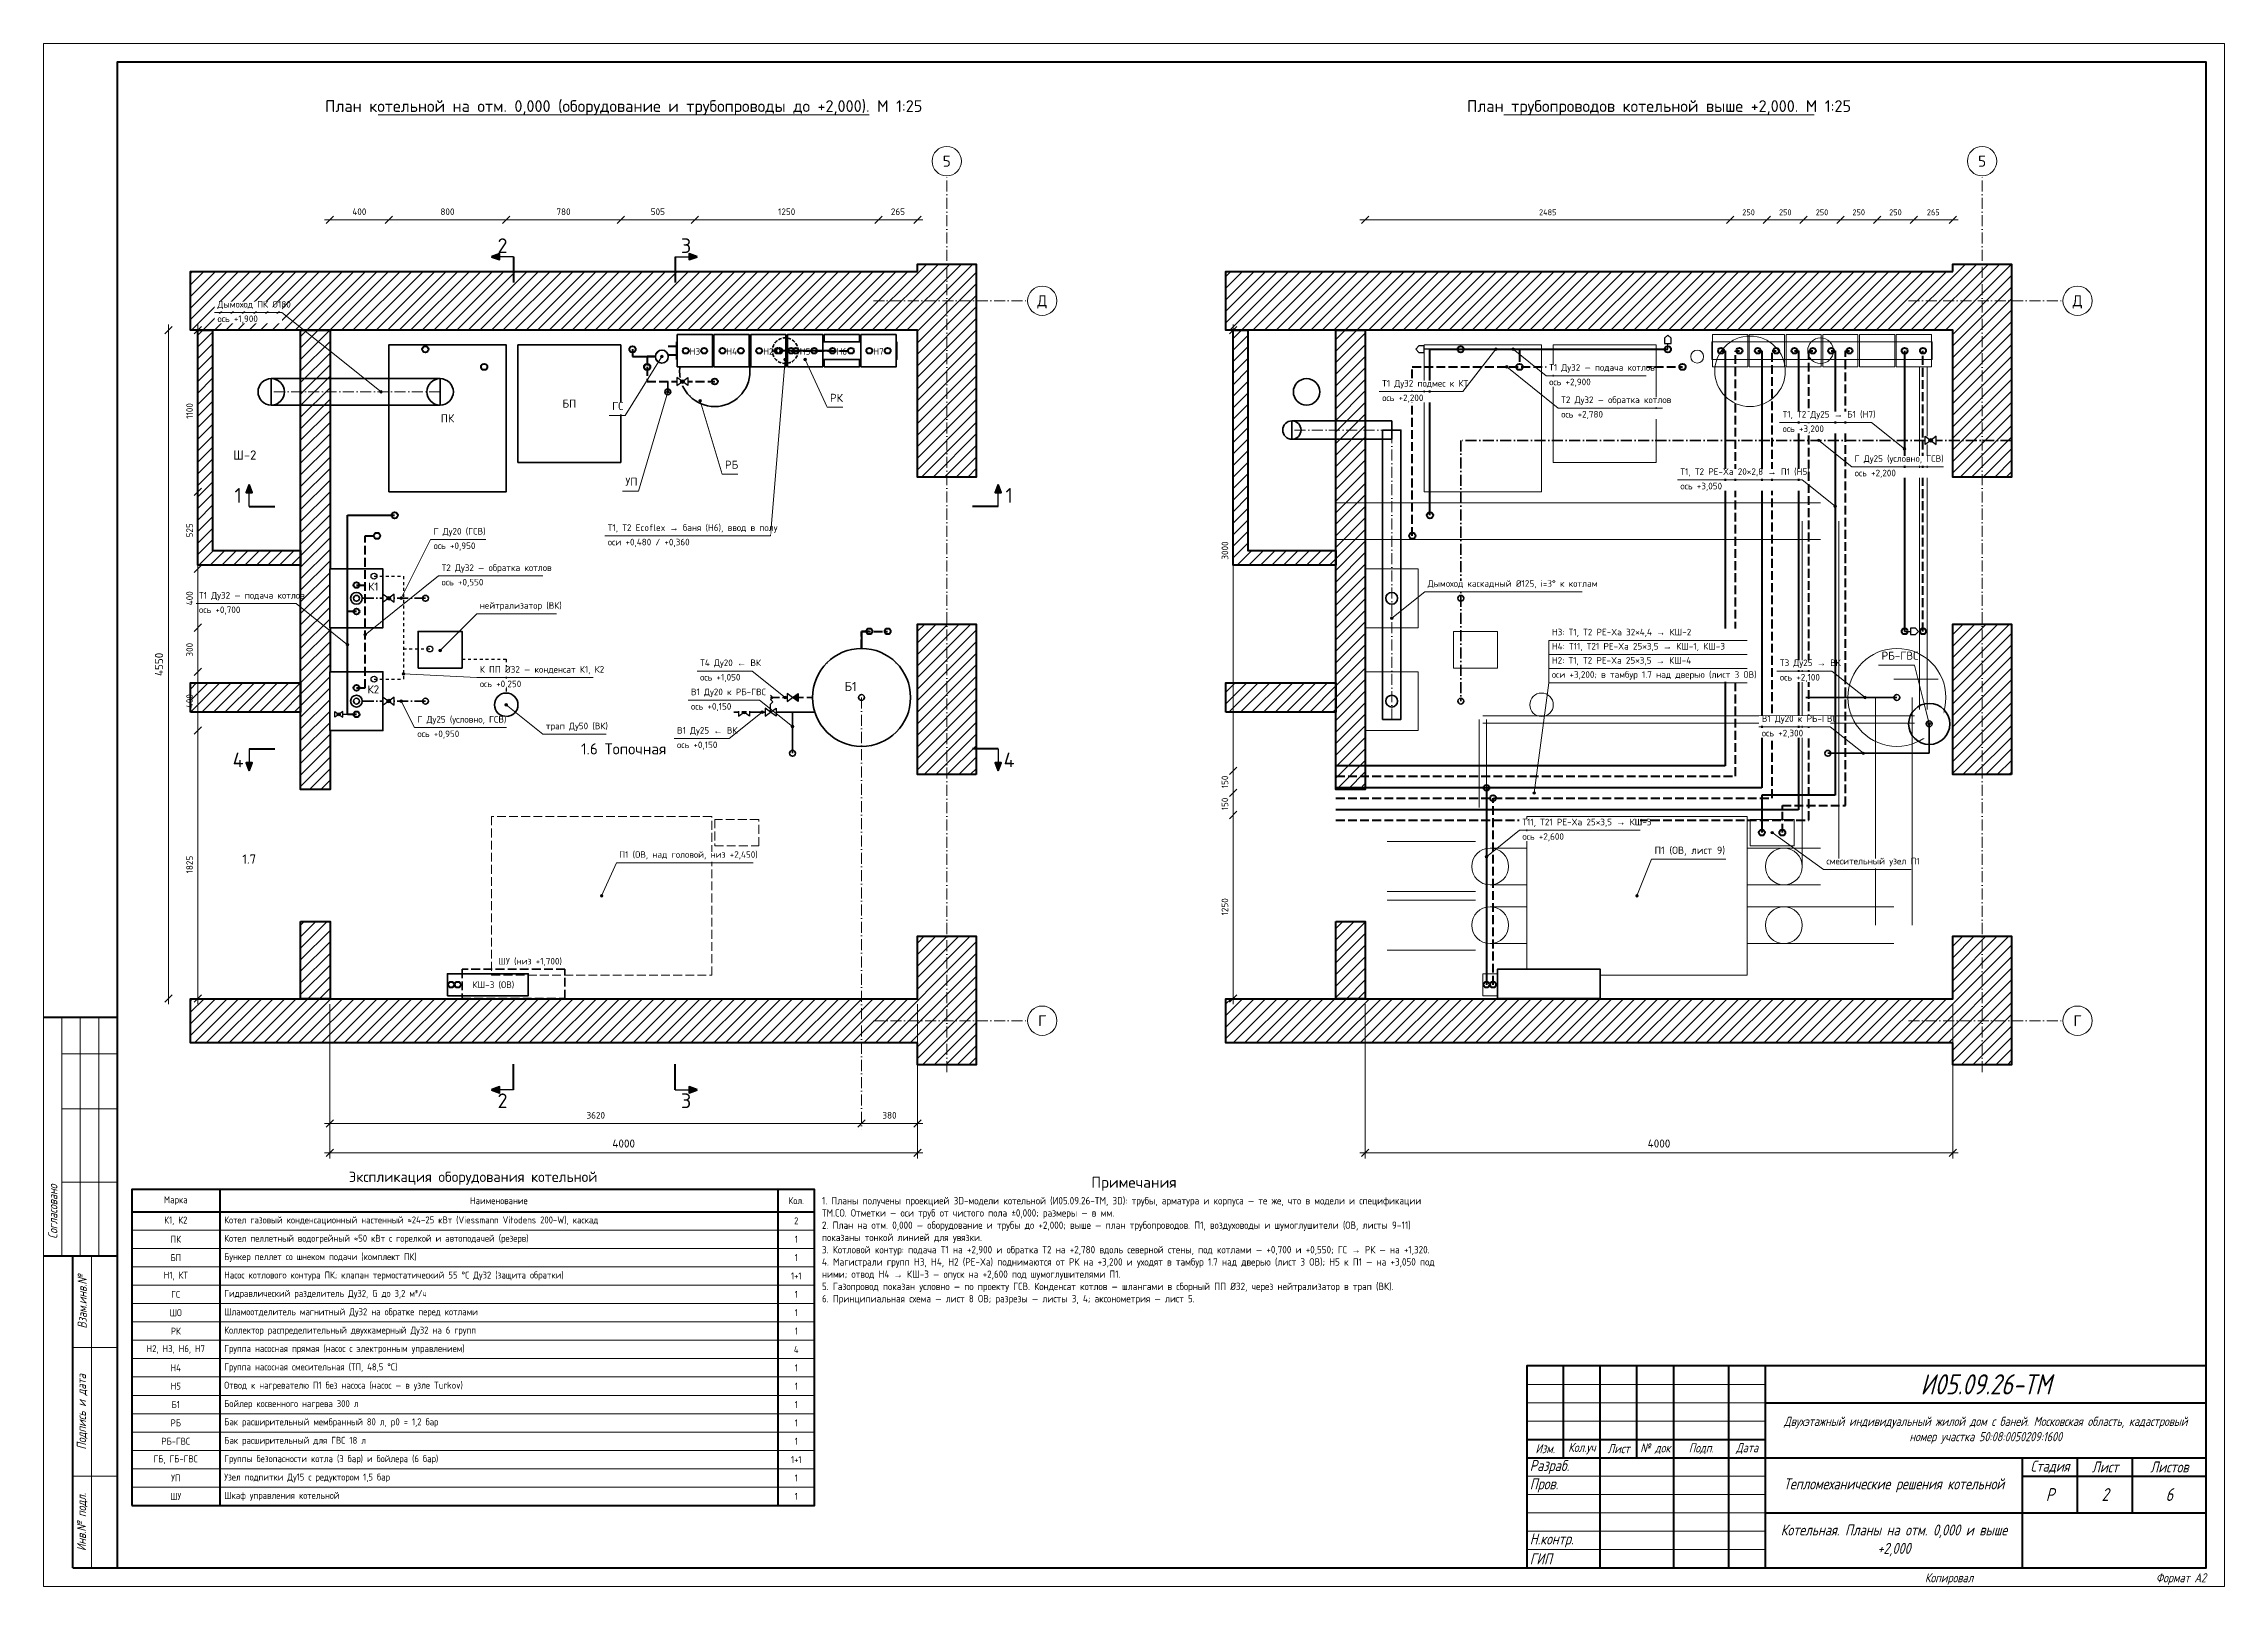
# Paper-space layout 'Лист' of a CAD drawing. Header units: millimetres. Extents: x 0 to 594, y 0 to 420.
import ezdxf
from ezdxf.enums import TextEntityAlignment as Align

# ---------------------------------------------------------------- set-up
doc = ezdxf.new("R2010")
doc.units = ezdxf.units.MM
for name, pattern in [('ОВ_ПУНКТ', [160, 80, -80]), ('ОВ_ШП', [460, 300, -80, 0, -80]), ('ОВ_ШТРИХ', [330, 240, -90])]:
    doc.linetypes.add(name, pattern=pattern)
for name, color, linetype, lineweight in [('Рамка', 7, 'Continuous', 50), ('Таблицы', 7, 'Continuous', 18), ('Текст', 7, 'Continuous', 18), ('ТМ_арматура', 7, 'Continuous', 25), ('ТМ_В1', 150, 'Continuous', 35), ('ТМ_Г', 42, 'Continuous', 35), ('ТМ_Д', 8, 'Continuous', 35), ('ТМ_К', 8, 'Continuous', 25), ('ТМ_марки', 7, 'Continuous', 18), ('ТМ_оборуд', 7, 'Continuous', 35), ('ТМ_оборуд_тонк', 8, 'Continuous', 18), ('ТМ_ОВ', 8, 'Continuous', 13), ('ТМ_оси', 7, 'Continuous', 13), ('ТМ_размеры', 7, 'Continuous', 13), ('ТМ_разрезы', 7, 'Continuous', 50), ('ТМ_стены', 7, 'Continuous', 50), ('ТМ_Т1', 1, 'Continuous', 50), ('ТМ_Т11', 30, 'Continuous', 50), ('ТМ_Т2', 5, 'Continuous', 50), ('ТМ_Т21', 4, 'Continuous', 50), ('ТМ_Т3', 3, 'Continuous', 35), ('ТМ_Т4', 82, 'Continuous', 35), ('ТМ_штрих', 8, 'Continuous', 13), ('Тонкие', 8, 'Continuous', 13)]:
    doc.layers.add(name, color=color, linetype=linetype, lineweight=lineweight)
doc.styles.add('GOST', font='isocpeur.ttf', dxfattribs={"width": 0.9})
doc.styles.add('GOST_I', font='isocpeur.ttf', dxfattribs={"width": 0.8})

psp = doc.layouts.new('Лист')

# ---------------------------------------------------------------- texts
at = {"layer": 'Текст', "style": 'GOST'}
for s, height, p in [('План котельной на отм. 0,000 (оборудование и трубопроводы до +2,000). М 1:25', 3.2, (158, 403)), ('План трубопроводов котельной выше +2,000. М 1:25', 3.2, (440, 403)), ('Экспликация оборудования котельной', 2.8, (117, 111.5)), ('Примечания', 3, (297, 110))]:
    psp.add_text(s, height=height, dxfattribs=at).set_placement(p, align=Align.MIDDLE_CENTER)
at = {"layer": 'Текст', "char_height": 2.5, "attachment_point": 5, "rotation": 90, "style": 'GOST_I'}
for s, insert in [('{\\W0.8;\\Q15;Согласовано}', (2.5, 102)), ('{\\W0.8;\\Q15;Взам.инв.№}', (10.5, 77.5)), ('{\\W0.8;\\Q15;Подпись и дата}', (10.5, 47.5)), ('{\\W0.8;\\Q15;Инв.№ подл.}', (10.5, 17.5))]:
    psp.add_mtext(s, dxfattribs=dict(at, insert=insert))
at = {"layer": 'Текст'}
for s, insert, char_height, width, attachment_point, style in [('Марка', (36, 105), 1.9, 22, 5, 'GOST'), ('Наименование', (124, 105), 1.9, 150, 5, 'GOST'), ('Кол.', (205, 105), 1.9, 8, 5, 'GOST'), ('1. Планы получены проекцией 3D-модели котельной (И05.09.26-ТМ, 3D): трубы, арматура и корпуса — те же, что в модели и спецификации ТМ.СО. Отметки — оси труб от чистого пола ±0,000; размеры — в мм.\\P2. План на отм. 0,000 — оборудование и трубы до +2,000; выше — план трубопроводов. П1, воздуховоды и шумоглушители (ОВ, листы 9–11) показаны тонкой линией для увязки.\\P3. Котловой контур: подача Т1 на +2,900 и обратка Т2 на +2,780 вдоль северной стены, под котлами — +0,700 и +0,550; ГС → РК — на +1,320.\\P4. Магистрали групп Н3, Н4, Н2 (PE-Xa) поднимаются от РК на +3,200 и уходят в тамбур 1.7 над дверью (лист 3 ОВ); Н5 к П1 — на +3,050 под ними; отвод Н4 → КШ-3 — опуск на +2,600 под шумоглушителями П1.\\P5. Газопровод показан условно — по проекту ГСВ. Конденсат котлов — шлангами в сборный ПП Ø32, через нейтрализатор в трап (ВК).\\P6. Принципиальная схема — лист 8 ОВ; разрезы — листы 3, 4; аксонометрия — лист 5.', (212, 106), 2, 170, 1, 'GOST'), ('К1, К2', (36, 99.5), 1.9, 22, 5, 'GOST'), ('ПК', (36, 94.5), 1.9, 22, 5, 'GOST'), ('Котел газовый конденсационный настенный ≈24–25 кВт (Viessmann Vitodens 200-W), каскад', (49.2, 99.5), 1.9, 149.6, 4, 'GOST'), ('Котел пеллетный водогрейный ≈50 кВт с горелкой и автоподачей (резерв)', (49.2, 94.5), 1.9, 149.6, 4, 'GOST'), ('2', (205, 99.5), 1.9, 8, 5, 'GOST'), ('1', (205, 94.5), 1.9, 8, 5, 'GOST'), ('БП', (36, 89.5), 1.9, 22, 5, 'GOST'), ('Бункер пеллет со шнеком подачи (комплект ПК)', (49.2, 89.5), 1.9, 149.6, 4, 'GOST'), ('1', (205, 89.5), 1.9, 8, 5, 'GOST'), ('Н1, КТ', (36, 84.5), 1.9, 22, 5, 'GOST'), ('Насос котлового контура ПК; клапан термостатический 55 °С Ду32 (защита обратки)', (49.2, 84.5), 1.9, 149.6, 4, 'GOST'), ('1+1', (205, 84.5), 1.9, 8, 5, 'GOST'), ('ГС', (36, 79.5), 1.9, 22, 5, 'GOST'), ('Гидравлический разделитель Ду32, G до 3,2 м³/ч', (49.2, 79.5), 1.9, 149.6, 4, 'GOST'), ('1', (205, 79.5), 1.9, 8, 5, 'GOST'), ('ШО', (36, 74.5), 1.9, 22, 5, 'GOST'), ('Шламоотделитель магнитный Ду32 на обратке перед котлами', (49.2, 74.5), 1.9, 149.6, 4, 'GOST'), ('1', (205, 74.5), 1.9, 8, 5, 'GOST'), ('Н2, Н3, Н6, Н7', (36, 64.5), 1.9, 22, 5, 'GOST'), ('РК', (36, 69.5), 1.9, 22, 5, 'GOST'), ('Коллектор распределительный двухкамерный Ду32 на 6 групп', (49.2, 69.5), 1.9, 149.6, 4, 'GOST'), ('Группа насосная прямая (насос с электронным управлением)', (49.2, 64.5), 1.9, 149.6, 4, 'GOST'), ('4', (205, 64.5), 1.9, 8, 5, 'GOST'), ('1', (205, 69.5), 1.9, 8, 5, 'GOST'), ('Н4', (36, 59.5), 1.9, 22, 5, 'GOST'), ('Группа насосная смесительная (ТП, 48,5 °С)', (49.2, 59.5), 1.9, 149.6, 4, 'GOST'), ('1', (205, 59.5), 1.9, 8, 5, 'GOST'), ('Н5', (36, 54.5), 1.9, 22, 5, 'GOST'), ('Отвод к нагревателю П1 без насоса (насос — в узле Turkov)', (49.2, 54.5), 1.9, 149.6, 4, 'GOST'), ('1', (205, 54.5), 1.9, 8, 5, 'GOST'), ('Б1', (36, 49.5), 1.9, 22, 5, 'GOST'), ('Бойлер косвенного нагрева 300 л', (49.2, 49.5), 1.9, 149.6, 4, 'GOST'), ('1', (205, 49.5), 1.9, 8, 5, 'GOST'), ('РБ', (36, 44.5), 1.9, 22, 5, 'GOST'), ('Бак расширительный мембранный 80 л, p0 = 1,2 бар', (49.2, 44.5), 1.9, 149.6, 4, 'GOST'), ('1', (205, 44.5), 1.9, 8, 5, 'GOST'), ('{\\W0.8;\\Q15;Двухэтажный индивидуальный жилой дом с баней. Московская область, кадастровый номер участка 50:08:0050209:1600}', (529, 42.5), 2.5, 116, 5, 'GOST_I'), ('ГБ, ГБ-ГВС', (36, 34.5), 1.9, 22, 5, 'GOST'), ('РБ-ГВС', (36, 39.5), 1.9, 22, 5, 'GOST'), ('Бак расширительный для ГВС 18 л', (49.2, 39.5), 1.9, 149.6, 4, 'GOST'), ('Группы безопасности котла (3 бар) и бойлера (6 бар)', (49.2, 34.5), 1.9, 149.6, 4, 'GOST'), ('1', (205, 39.5), 1.9, 8, 5, 'GOST'), ('УП', (36, 29.5), 1.9, 22, 5, 'GOST'), ('Узел подпитки Ду15 с редуктором 1,5 бар', (49.2, 29.5), 1.9, 149.6, 4, 'GOST'), ('1+1', (205, 34.5), 1.9, 8, 5, 'GOST'), ('1', (205, 29.5), 1.9, 8, 5, 'GOST'), ('ШУ', (36, 24.5), 1.9, 22, 5, 'GOST'), ('Шкаф управления котельной', (49.2, 24.5), 1.9, 149.6, 4, 'GOST'), ('1', (205, 24.5), 1.9, 8, 5, 'GOST'), ('{\\W0.8;\\Q15;Тепломеханические решения котельной}', (504, 27.5), 3, 66, 5, 'GOST_I'), ('{\\W0.8;\\Q15;Котельная. Планы на отм. 0,000 и выше +2,000}', (504, 12.5), 3, 66, 5, 'GOST_I')]:
    psp.add_mtext(s, dxfattribs=dict(at, insert=insert, char_height=char_height, width=width, attachment_point=attachment_point, style=style))
at = {"layer": 'Текст', "style": 'GOST_I'}
for s, insert, char_height, attachment_point in [('{\\W0.8;\\Q15;И05.09.26-ТМ}', (529, 55), 5.5, 5), ('{\\W0.8;\\Q15;Изм.}', (409, 37.5), 2.5, 5), ('{\\W0.8;\\Q15;Кол.уч}', (419, 37.5), 2.5, 5), ('{\\W0.8;\\Q15;Лист}', (429, 37.5), 2.5, 5), ('{\\W0.8;\\Q15;№ док}', (439, 37.5), 2.5, 5), ('{\\W0.8;\\Q15;Подп.}', (451.5, 37.5), 2.5, 5), ('{\\W0.8;\\Q15;Дата}', (464, 37.5), 2.5, 5), ('{\\W0.8;\\Q15;Разраб.}', (404.8, 32.5), 3, 4), ('{\\W0.8;\\Q15;}', (424.8, 32.5), 3, 4), ('{\\W0.8;\\Q15;}', (459.6, 32.5), 3, 4), ('{\\W0.8;\\Q15;Стадия}', (546.5, 32.5), 3, 5), ('{\\W0.8;\\Q15;Лист}', (561.5, 32.5), 3, 5), ('{\\W0.8;\\Q15;Листов}', (579, 32.5), 3, 5), ('{\\W0.8;\\Q15;Пров.}', (404.8, 27.5), 3, 4), ('{\\W0.8;\\Q15;}', (424.8, 27.5), 3, 4), ('{\\W0.8;\\Q15;}', (459.6, 27.5), 3, 4), ('{\\W0.8;\\Q15;Р}', (546.5, 25), 3.5, 5), ('{\\W0.8;\\Q15;2}', (561.5, 25), 3.5, 5), ('{\\W0.8;\\Q15;6}', (579, 25), 3.5, 5), ('{\\W0.8;\\Q15;Н.контр.}', (404.8, 12.5), 3, 4), ('{\\W0.8;\\Q15;}', (424.8, 12.5), 3, 4), ('{\\W0.8;\\Q15;}', (459.6, 12.5), 3, 4), ('{\\W0.8;\\Q15;ГИП}', (404.8, 7.5), 3, 4), ('{\\W0.8;\\Q15;}', (424.8, 7.5), 3, 4), ('{\\W0.8;\\Q15;}', (459.6, 7.5), 3, 4), ('{\\W0.8;\\Q15;Копировал}', (519, 2), 2.5, 5), ('{\\W0.8;\\Q15;Формат А2}', (589, 2), 2.5, 6)]:
    psp.add_mtext(s, dxfattribs=dict(at, insert=insert, char_height=char_height, attachment_point=attachment_point))
at = {"layer": 'ТМ_марки', "style": 'GOST'}
for s, p in [('Ш-2', (54.8, 308)), ('1.7', (56, 198))]:
    psp.add_text(s, height=2.5, dxfattribs=at).set_placement(p, align=Align.MIDDLE_CENTER)
at = {"layer": 'ТМ_оси', "style": 'GOST'}
for s, p in [('5', (246, 388)), ('5', (528, 388)), ('Д', (272, 350)), ('Д', (554, 350)), ('Г', (272, 154)), ('Г', (554, 154))]:
    psp.add_text(s, height=3, dxfattribs=at).set_placement(p, align=Align.MIDDLE_CENTER)
at = {"layer": 'ТМ_размеры', "style": 'GOST'}
for s, height, p in [('400', 1.8, (86, 372.8)), ('800', 1.8, (110, 372.8)), ('780', 1.8, (141.6, 372.8)), ('505', 1.8, (167.3, 372.8)), ('1250', 1.8, (202.4, 372.8)), ('265', 1.8, (232.7, 372.8)), ('2485', 1.6, (409.7, 372.8)), ('250', 1.6, (464.4, 372.8)), ('250', 1.6, (474.4, 372.8)), ('250', 1.6, (484.4, 372.8)), ('250', 1.6, (494.4, 372.8)), ('250', 1.6, (504.4, 372.8)), ('265', 1.6, (514.7, 372.8)), ('3620', 1.8, (150.4, 126.8)), ('380', 1.8, (230.4, 126.8)), ('4000', 2.2, (158, 118.8)), ('4000', 2.2, (440, 118.8))]:
    psp.add_text(s, height=height, dxfattribs=at).set_placement(p, align=Align.BOTTOM_CENTER)
for s, height, p in [('1100', 1.8, (41.2, 320)), ('525', 1.8, (41.2, 287.5)), ('3000', 1.8, (323.2, 282)), ('300', 1.8, (41.2, 255)), ('4550', 2.2, (33.2, 251)), ('400', 1.8, (41.2, 241)), ('150', 1.8, (323.2, 219)), ('150', 1.8, (323.2, 213)), ('1825', 1.8, (41.2, 196.5)), ('1250', 1.8, (323.2, 185))]:
    psp.add_text(s, height=height, rotation=90, dxfattribs=at).set_placement(p, align=Align.BOTTOM_CENTER)
at = {"layer": 'ТМ_разрезы', "style": 'GOST'}
for s, p in [('2', (125, 365)), ('3', (175, 365)), ('1', (53, 297)), ('1', (263, 297)), ('4', (53, 225)), ('4', (263, 225)), ('2', (125, 132.2)), ('3', (175, 132.2))]:
    psp.add_text(s, height=4, dxfattribs=at).set_placement(p, align=Align.MIDDLE_CENTER)

# ---------------------------------------------------------------- hatches: boundary and pattern name
at = {"layer": 'ТМ_марки'}
h = psp.add_hatch(color=7, dxfattribs=at)
edge = h.paths.add_edge_path()
edge.add_arc((395.6, 336.8), 0.35, 0, 360)
h = psp.add_hatch(color=7, dxfattribs=at)
edge = h.paths.add_edge_path()
edge.add_arc((400.28, 336.8), 0.35, 0, 360)
h = psp.add_hatch(color=7, dxfattribs=at)
edge = h.paths.add_edge_path()
edge.add_arc((398.56, 332), 0.35, 0, 360)
h = psp.add_hatch(color=7, dxfattribs=at)
edge = h.paths.add_edge_path()
edge.add_arc((506.9, 309.66), 0.35, 0, 360)
h = psp.add_hatch(color=7, dxfattribs=at)
edge = h.paths.add_edge_path()
edge.add_arc((488, 294.05), 0.35, 0, 360)
h = psp.add_hatch(color=7, dxfattribs=at)
edge = h.paths.add_edge_path()
edge.add_arc((367.2, 263.58), 0.35, 0, 360)
h = psp.add_hatch(color=7, dxfattribs=at)
edge = h.paths.add_edge_path()
edge.add_arc((82.8, 256.37), 0.35, 0, 360)
h = psp.add_hatch(color=7, dxfattribs=at)
edge = h.paths.add_edge_path()
edge.add_arc((98, 248.4), 0.35, 0, 360)
h = psp.add_hatch(color=7, dxfattribs=at)
edge = h.paths.add_edge_path()
edge.add_arc((496.12, 242), 0.35, 0, 360)
h = psp.add_hatch(color=7, dxfattribs=at)
edge = h.paths.add_edge_path()
edge.add_arc((204, 234.08), 0.35, 0, 360)
h = psp.add_hatch(color=7, dxfattribs=at)
edge = h.paths.add_edge_path()
edge.add_arc((495.66, 226.8), 0.35, 0, 360)
h = psp.add_hatch(color=7, dxfattribs=at)
edge = h.paths.add_edge_path()
edge.add_arc((406, 216), 0.35, 0, 360)
h = psp.add_hatch(color=7, dxfattribs=at)
edge = h.paths.add_edge_path()
edge.add_arc((470.8, 205.2), 0.35, 0, 360)
h = psp.add_hatch(color=7, dxfattribs=at)
edge = h.paths.add_edge_path()
edge.add_arc((393, 198.64), 0.35, 0, 360)
h = psp.add_hatch(color=7, dxfattribs=at)
edge = h.paths.add_edge_path()
edge.add_arc((152, 188), 0.35, 0, 360)
h = psp.add_hatch(color=7, dxfattribs=at)
edge = h.paths.add_edge_path()
edge.add_arc((434, 188), 0.35, 0, 360)
at = {"layer": 'ТМ_разрезы'}
for points in [[(122, 362), (124.2, 361.2), (124.2, 362.8)], [(178, 362), (175.8, 362.8), (175.8, 361.2)], [(56, 300), (55.2, 297.8), (56.8, 297.8)], [(260, 300), (259.2, 297.8), (260.8, 297.8)], [(56, 222), (56.8, 224.2), (55.2, 224.2)], [(260, 222), (260.8, 224.2), (259.2, 224.2)], [(122, 135.2), (124.2, 134.4), (124.2, 136)], [(178, 135.2), (175.8, 136), (175.8, 134.4)]]:
    psp.add_hatch(color=7, dxfattribs=at).paths.add_polyline_path(points)
at = {"layer": 'ТМ_штрих'}
h = psp.add_hatch(dxfattribs=at)
h.set_pattern_fill('ANSI31', scale=0.7)
h.paths.add_polyline_path([(238.008, 357.984), (238.008, 360), (254.008, 360), (254.008, 357.984), (254.008, 301.984), (238.008, 301.984), (238.008, 338.016), (238.008, 341.984), (187.528, 341.984), (40, 341.984), (40, 357.984)])
h = psp.add_hatch(dxfattribs=at)
h.set_pattern_fill('ANSI31', scale=0.7)
h.paths.add_polyline_path([(520.008, 357.984), (520.008, 360), (536.008, 360), (536.008, 357.984), (536.008, 301.984), (520.008, 301.984), (520.008, 338.016), (520.008, 341.984), (469.528, 341.984), (322, 341.984), (322, 357.984)])
h = psp.add_hatch(dxfattribs=at)
h.set_pattern_fill('ANSI31', scale=0.7)
h.paths.add_polyline_path([(46.008, 341.984), (46.008, 281.984), (70.008, 281.984), (70.008, 277.984), (46.008, 277.984), (42.808, 277.984), (42.008, 277.984), (42.008, 341.984)])
h = psp.add_hatch(dxfattribs=at)
h.set_pattern_fill('ANSI31', scale=0.7)
h.paths.add_polyline_path([(78.008, 341.984), (78.008, 216.984), (70.008, 216.984), (70.008, 237.984), (70.008, 341.984)])
h = psp.add_hatch(dxfattribs=at)
h.set_pattern_fill('ANSI31', scale=0.7)
h.paths.add_polyline_path([(328.008, 341.984), (328.008, 281.984), (352.008, 281.984), (352.008, 277.984), (328.008, 277.984), (324.808, 277.984), (324.008, 277.984), (324.008, 341.984)])
h = psp.add_hatch(dxfattribs=at)
h.set_pattern_fill('ANSI31', scale=0.7)
h.paths.add_polyline_path([(360.008, 341.984), (360.008, 216.984), (352.008, 216.984), (352.008, 237.984), (352.008, 341.984)])
h = psp.add_hatch(dxfattribs=at)
h.set_pattern_fill('ANSI31', scale=0.7)
h.paths.add_polyline_path([(254.008, 220.984), (238.008, 220.984), (238.008, 261.984), (254.008, 261.984)])
h = psp.add_hatch(dxfattribs=at)
h.set_pattern_fill('ANSI31', scale=0.7)
h.paths.add_polyline_path([(536.008, 220.984), (520.008, 220.984), (520.008, 261.984), (536.008, 261.984)])
h = psp.add_hatch(dxfattribs=at)
h.set_pattern_fill('ANSI31', scale=0.7)
h.paths.add_polyline_path([(40, 237.984), (40, 245.984), (70.008, 245.984), (70.008, 237.984), (42.808, 237.984)])
h = psp.add_hatch(dxfattribs=at)
h.set_pattern_fill('ANSI31', scale=0.7)
h.paths.add_polyline_path([(322, 237.984), (322, 245.984), (352.008, 245.984), (352.008, 237.984), (324.808, 237.984)])
h = psp.add_hatch(dxfattribs=at)
h.set_pattern_fill('ANSI31', scale=0.7)
h.paths.add_polyline_path([(70.008, 180.984), (78.008, 180.984), (78.008, 159.984), (72, 159.984), (70.008, 159.984)])
h = psp.add_hatch(dxfattribs=at)
h.set_pattern_fill('ANSI31', scale=0.7)
h.paths.add_polyline_path([(352.008, 180.984), (360.008, 180.984), (360.008, 159.984), (354, 159.984), (352.008, 159.984)])
h = psp.add_hatch(dxfattribs=at)
h.set_pattern_fill('ANSI31', scale=0.7)
h.paths.add_polyline_path([(238.008, 147.984), (187.528, 147.984), (40, 147.984), (40, 159.984), (238.008, 159.984), (238.008, 176.984), (254.008, 176.984), (254.008, 142), (238.008, 142)])
h = psp.add_hatch(dxfattribs=at)
h.set_pattern_fill('ANSI31', scale=0.7)
h.paths.add_polyline_path([(520.008, 147.984), (469.528, 147.984), (322, 147.984), (322, 159.984), (520.008, 159.984), (520.008, 176.984), (536.008, 176.984), (536.008, 142), (520.008, 142)])

# ---------------------------------------------------------------- linework, layer by layer
at = {"layer": 'Рамка', "lineweight": 50}
for points in [[(20, 5), (589, 5), (589, 415), (20, 415)], [(404, 5), (589, 5), (589, 60), (404, 60)]]:
    psp.add_lwpolyline(points, close=True, dxfattribs=at)
at = {"layer": 'Таблицы', "lineweight": 18}
for p, q in [((91.12, 400.6), (224.88, 400.6)), ((397.76, 400.6), (482.24, 400.6)), ((24, 97), (210, 97)), ((24, 92), (210, 92)), ((24, 87), (210, 87)), ((24, 82), (210, 82)), ((24, 77), (210, 77)), ((24, 72), (210, 72)), ((24, 67), (210, 67)), ((24, 62), (210, 62)), ((24, 57), (210, 57)), ((404, 55), (469, 55)), ((24, 52), (210, 52)), ((404, 50), (469, 50)), ((24, 47), (210, 47)), ((24, 42), (210, 42)), ((404, 45), (469, 45)), ((24, 37), (210, 37)), ((24, 32), (210, 32)), ((404, 30), (469, 30)), ((24, 27), (210, 27)), ((404, 25), (469, 25)), ((24, 22), (210, 22)), ((404, 20), (469, 20)), ((404, 15), (469, 15)), ((404, 10), (469, 10))]:
    psp.add_line(p, q, dxfattribs=at)
at = {"layer": 'Таблицы', "lineweight": 50}
for p, q in [((0, 155), (20, 155)), ((48, 108), (48, 22)), ((200, 108), (200, 22)), ((24, 102), (210, 102)), ((0, 90), (20, 90)), ((8, 5), (8, 90)), ((414, 35), (414, 60)), ((424, 5), (424, 60)), ((434, 35), (434, 60)), ((444, 5), (444, 60)), ((459, 5), (459, 60)), ((469, 5), (469, 60)), ((469, 50), (589, 50)), ((404, 40), (469, 40)), ((404, 35), (589, 35)), ((539, 5), (539, 35)), ((539, 30), (589, 30)), ((554, 20), (554, 35)), ((569, 20), (569, 35)), ((469, 20), (589, 20)), ((8, 5), (20, 5))]:
    psp.add_line(p, q, dxfattribs=at)
at = {"layer": 'Таблицы'}
for p, q in [((5, 90), (5, 155)), ((10, 90), (10, 155)), ((15, 90), (15, 155)), ((5, 145), (20, 145)), ((5, 130), (20, 130)), ((5, 110), (20, 110)), ((13, 5), (13, 90)), ((8, 65), (20, 65)), ((8, 30), (20, 30))]:
    psp.add_line(p, q, dxfattribs=at)
at = {"layer": 'Таблицы', "lineweight": 50}
psp.add_lwpolyline([(24, 22), (210, 22), (210, 108), (24, 108)], close=True, dxfattribs=at)
at = {"layer": 'ТМ_арматура'}
for points in [[(441.5, 338.4), (443.3, 338.4), (443.3, 339.8), (442.4, 340.6), (441.5, 339.8)], [(376, 335.9), (376, 337.7), (374.6, 337.7), (373.8, 336.8), (374.6, 335.9)], [(508.5, 260.9), (508.5, 259.1), (509.9, 259.1), (510.7, 260), (509.9, 260.9)]]:
    psp.add_lwpolyline(points, close=True, dxfattribs=at)
for points in [[(377.6, 336.8), (376, 336.8)], [(442.4, 336.8), (442.4, 338.4)], [(506.9, 260), (508.5, 260)]]:
    psp.add_lwpolyline(points, dxfattribs=at)
at = {"layer": 'ТМ_В1'}
for points in [[(170, 325.2), (170, 328)], [(188, 238), (210.072, 238)], [(204, 238), (204, 226.8)], [(486, 226.8), (513.6, 226.8)]]:
    psp.add_lwpolyline(points, dxfattribs=at)
for centre in [(170, 325.2), (204, 226.8), (486, 226.8)]:
    psp.add_circle(centre, 0.8, dxfattribs=at)
at = {"layer": 'ТМ_Г', "linetype": 'ОВ_ШП', "ltscale": 0.01}
for points in [[(536, 312), (386, 312)], [(386, 312), (386, 241)]]:
    psp.add_lwpolyline(points, dxfattribs=at)
at = {"layer": 'ТМ_Г'}
for centre in [(104, 269), (386, 269), (104, 241), (386, 241)]:
    psp.add_circle(centre, 0.8, dxfattribs=at)
at = {"layer": 'ТМ_Д'}
for points in [[(367.2, 312.3), (340, 312.3), (340, 317.3), (367.2, 317.3)], [(364.7, 236), (364.7, 314.8), (369.7, 314.8), (369.7, 236)]]:
    psp.add_lwpolyline(points, close=True, dxfattribs=at)
for centre, radius in [((62, 325.2), 3.6), ((344, 325.2), 3.6), ((340, 314.8), 2.5), ((367.2, 269), 1.6), ((367.2, 241), 1.6)]:
    psp.add_circle(centre, radius, dxfattribs=at)
at = {"layer": 'ТМ_К', "linetype": 'ОВ_ПУНКТ', "ltscale": 0.01}
psp.add_lwpolyline([(98, 275), (98, 247)], dxfattribs=at)
at = {"layer": 'ТМ_марки'}
for points in [[(395.6, 336.8), (386.6, 325.28)], [(400.28, 336.8), (409.28, 329.6)], [(506.9, 309.66), (497.9, 316.86)], [(488, 294.05), (479, 301.25)], [(367.2, 263.58), (376.2, 270.78)], [(406, 216), (410, 246)], [(496.12, 242), (487.12, 249.2)], [(495.66, 226.8), (486.66, 234)], [(393, 198.64), (402, 205.84)], [(470.8, 205.2), (484.8, 195.2)], [(152, 188), (156, 197)], [(434, 188), (438, 198)]]:
    psp.add_lwpolyline(points, dxfattribs=at)
for centre in [(395.6, 336.8), (400.28, 336.8), (398.56, 332), (506.9, 309.66), (488, 294.05), (367.2, 263.58), (82.8, 256.37), (98, 248.4), (496.12, 242), (204, 234.08), (495.66, 226.8), (406, 216), (470.8, 205.2), (393, 198.64), (152, 188), (434, 188)]:
    psp.add_circle(centre, 0.35, dxfattribs=at)
at = {"layer": 'ТМ_оборуд_тонк'}
for points in [[(454.4, 334), (514.4, 334), (514.4, 338.8), (454.4, 338.8)], [(454.6, 332), (464.2, 332), (464.2, 340.8), (454.6, 340.8)], [(464.6, 332), (474.2, 332), (474.2, 340.8), (464.6, 340.8)], [(474.6, 332), (484.2, 332), (484.2, 340.8), (474.6, 340.8)], [(484.6, 332), (494.2, 332), (494.2, 340.8), (484.6, 340.8)], [(494.6, 332), (504.2, 332), (504.2, 340.8), (494.6, 340.8)], [(504.6, 332), (514.2, 332), (514.2, 340.8), (504.6, 340.8)], [(376, 298), (408, 298), (408, 338), (376, 338)], [(411.2, 306), (439.2, 306), (439.2, 338), (411.2, 338)], [(360, 261), (374.4, 261), (374.4, 277), (360, 277)], [(384, 250), (396, 250), (396, 260), (384, 260)], [(360, 233), (374.4, 233), (374.4, 249), (360, 249)], [(392, 160.8), (414, 160.8), (414, 166.8), (392, 166.8)]]:
    psp.add_lwpolyline(points, close=True, dxfattribs=at)
for centre, radius in [((464.8, 330.8), 9.6), ((484, 336.4), 3.5), ((450.4, 334.8), 1.76), ((504.8, 242), 13.34), ((408, 240), 3.2)]:
    psp.add_circle(centre, radius, dxfattribs=at)
at = {"layer": 'ТМ_ОВ'}
for points in [[(511, 332), (511, 236)], [(513, 332), (513, 236)], [(484, 295), (352, 295)], [(479, 196), (479, 290)], [(489, 196), (489, 290)], [(484, 285), (352, 285)], [(516, 247), (504, 247)], [(499, 242), (499, 180)], [(509, 242), (509, 180)], [(391, 236), (391, 212)], [(512, 237), (392, 237)], [(512, 235), (392, 235)], [(393, 236), (393, 212)], [(516, 237), (504, 237)], [(366, 202.8), (390, 202.8)], [(404, 201), (394, 201)], [(464, 201), (474, 201)], [(474, 201), (484, 201)], [(404, 191), (394, 191)], [(464, 191), (474, 191)], [(474, 191), (484, 191)], [(366, 189.2), (390, 189.2)], [(366, 186.8), (390, 186.8)], [(394, 185), (404, 185)], [(474, 185), (464, 185)], [(504, 185), (474, 185)], [(366, 173.2), (390, 173.2)], [(394, 175), (404, 175)], [(474, 175), (464, 175)], [(504, 175), (474, 175)]]:
    psp.add_lwpolyline(points, dxfattribs=at)
at = {"layer": 'ТМ_ОВ', "linetype": 'ОВ_ШТРИХ', "ltscale": 0.01}
psp.add_lwpolyline([(182.8, 201.6), (194.8, 201.6), (194.8, 208.8), (182.8, 208.8)], close=True, dxfattribs=at)
at = {"layer": 'ТМ_ОВ'}
for points in [[(404, 166.4), (464, 166.4), (464, 209.6), (404, 209.6)], [(464.8, 201.6), (476.8, 201.6), (476.8, 208.8), (464.8, 208.8)]]:
    psp.add_lwpolyline(points, close=True, dxfattribs=at)
for centre in [(394, 196), (474, 196), (394, 180), (474, 180)]:
    psp.add_circle(centre, 5, dxfattribs=at)
at = {"layer": 'ТМ_оси', "linetype": 'ОВ_ШП', "ltscale": 0.01}
for points in [[(246, 140), (246, 384)], [(528, 140), (528, 384)], [(226, 350), (268, 350)], [(508, 350), (550, 350)], [(226, 154), (268, 154)], [(508, 154), (550, 154)]]:
    psp.add_lwpolyline(points, dxfattribs=at)
at = {"layer": 'ТМ_оси', "linetype": 'ОВ_ШП', "lineweight": 13, "ltscale": 0.01}
for points in [[(367.2, 314.8), (340, 314.8)], [(367.2, 236), (367.2, 314.8)]]:
    psp.add_lwpolyline(points, dxfattribs=at)
at = {"layer": 'ТМ_оси'}
for centre in [(246, 388), (528, 388), (272, 350), (554, 350), (272, 154), (554, 154)]:
    psp.add_circle(centre, 4, dxfattribs=at)
at = {"layer": 'ТМ_размеры'}
for points in [[(76.5, 372), (95.5, 372)], [(92.5, 372), (127.5, 372)], [(124.5, 372), (158.7, 372)], [(155.7, 372), (178.9, 372)], [(175.9, 372), (228.9, 372)], [(225.9, 372), (239.5, 372)], [(358.5, 372), (460.9, 372)], [(457.9, 372), (470.9, 372)], [(467.9, 372), (480.9, 372)], [(477.9, 372), (490.9, 372)], [(487.9, 372), (500.9, 372)], [(497.9, 372), (510.9, 372)], [(507.9, 372), (521.5, 372)], [(34, 158.5), (34, 343.5)], [(42, 296.5), (42, 343.5)], [(324, 220.5), (324, 343.5)], [(42, 275.5), (42, 299.5)], [(42, 231.5), (42, 250.5)], [(42, 158.5), (42, 234.5)], [(324, 214.5), (324, 223.5)], [(324, 208.5), (324, 217.5)], [(324, 158.5), (324, 211.5)], [(78, 158.5), (78, 116.5)], [(238, 158.5), (238, 116.5)], [(360, 158.5), (360, 116.5)], [(520, 158.5), (520, 116.5)], [(76.5, 126), (224.3, 126)], [(221.3, 126), (239.5, 126)], [(76.5, 118), (239.5, 118)], [(358.5, 118), (521.5, 118)]]:
    psp.add_lwpolyline(points, dxfattribs=at)
at = {"layer": 'ТМ_размеры', "lineweight": 35}
for points in [[(77, 371), (79, 373)], [(93, 371), (95, 373)], [(93, 371), (95, 373)], [(125, 371), (127, 373)], [(125, 371), (127, 373)], [(156.2, 371), (158.2, 373)], [(156.2, 371), (158.2, 373)], [(176.4, 371), (178.4, 373)], [(176.4, 371), (178.4, 373)], [(226.4, 371), (228.4, 373)], [(226.4, 371), (228.4, 373)], [(237, 371), (239, 373)], [(359, 371), (361, 373)], [(458.4, 371), (460.4, 373)], [(458.4, 371), (460.4, 373)], [(468.4, 371), (470.4, 373)], [(468.4, 371), (470.4, 373)], [(478.4, 371), (480.4, 373)], [(478.4, 371), (480.4, 373)], [(488.4, 371), (490.4, 373)], [(488.4, 371), (490.4, 373)], [(498.4, 371), (500.4, 373)], [(498.4, 371), (500.4, 373)], [(508.4, 371), (510.4, 373)], [(508.4, 371), (510.4, 373)], [(519, 371), (521, 373)], [(33, 341), (35, 343)], [(41, 341), (43, 343)], [(323, 341), (325, 343)], [(41, 297), (43, 299)], [(41, 297), (43, 299)], [(41, 276), (43, 278)], [(41, 276), (43, 278)], [(41, 248), (43, 250)], [(41, 248), (43, 250)], [(41, 232), (43, 234)], [(41, 232), (43, 234)], [(323, 221), (325, 223)], [(323, 221), (325, 223)], [(323, 215), (325, 217)], [(323, 215), (325, 217)], [(323, 209), (325, 211)], [(323, 209), (325, 211)], [(33, 159), (35, 161)], [(41, 159), (43, 161)], [(323, 159), (325, 161)], [(77, 125), (79, 127)], [(221.8, 125), (223.8, 127)], [(221.8, 125), (223.8, 127)], [(237, 125), (239, 127)], [(77, 117), (79, 119)], [(237, 117), (239, 119)], [(359, 117), (361, 119)], [(519, 117), (521, 119)]]:
    psp.add_lwpolyline(points, dxfattribs=at)
at = {"layer": 'ТМ_разрезы'}
for points in [[(122, 362), (124.2, 361.2), (124.2, 362.8)], [(178, 362), (175.8, 362.8), (175.8, 361.2)], [(56, 300), (55.2, 297.8), (56.8, 297.8)], [(260, 300), (259.2, 297.8), (260.8, 297.8)], [(56, 222), (56.8, 224.2), (55.2, 224.2)], [(260, 222), (260.8, 224.2), (259.2, 224.2)], [(122, 135.2), (124.2, 134.4), (124.2, 136)], [(178, 135.2), (175.8, 136), (175.8, 134.4)]]:
    psp.add_lwpolyline(points, close=True, dxfattribs=at)
at = {"layer": 'ТМ_разрезы', "lineweight": 25}
for points in [[(128, 362), (122, 362)], [(172, 362), (178, 362)], [(56, 294), (56, 300)], [(260, 294), (260, 300)], [(56, 228), (56, 222)], [(260, 228), (260, 222)], [(128, 135.2), (122, 135.2)], [(172, 135.2), (178, 135.2)]]:
    psp.add_lwpolyline(points, dxfattribs=at)
at = {"layer": 'ТМ_разрезы', "lineweight": 70}
for points in [[(128, 362), (128, 355)], [(172, 362), (172, 355)], [(56, 294), (63, 294)], [(260, 294), (253, 294)], [(56, 228), (63, 228)], [(260, 228), (253, 228)], [(128, 135.2), (128, 142.2)], [(172, 135.2), (172, 142.2)]]:
    psp.add_lwpolyline(points, dxfattribs=at)
at = {"layer": 'ТМ_стены'}
for points in [[(238.008, 357.984), (238.008, 360), (254.008, 360), (254.008, 357.984), (254.008, 301.984), (238.008, 301.984), (238.008, 338.016), (238.008, 341.984), (187.528, 341.984), (40, 341.984), (40, 357.984)], [(520.008, 357.984), (520.008, 360), (536.008, 360), (536.008, 357.984), (536.008, 301.984), (520.008, 301.984), (520.008, 338.016), (520.008, 341.984), (469.528, 341.984), (322, 341.984), (322, 357.984)], [(46.008, 341.984), (46.008, 281.984), (70.008, 281.984), (70.008, 277.984), (46.008, 277.984), (42.808, 277.984), (42.008, 277.984), (42.008, 341.984)], [(78.008, 341.984), (78.008, 216.984), (70.008, 216.984), (70.008, 237.984), (70.008, 341.984)], [(328.008, 341.984), (328.008, 281.984), (352.008, 281.984), (352.008, 277.984), (328.008, 277.984), (324.808, 277.984), (324.008, 277.984), (324.008, 341.984)], [(360.008, 341.984), (360.008, 216.984), (352.008, 216.984), (352.008, 237.984), (352.008, 341.984)], [(254.008, 220.984), (238.008, 220.984), (238.008, 261.984), (254.008, 261.984)], [(536.008, 220.984), (520.008, 220.984), (520.008, 261.984), (536.008, 261.984)], [(40, 237.984), (40, 245.984), (70.008, 245.984), (70.008, 237.984), (42.808, 237.984)], [(322, 237.984), (322, 245.984), (352.008, 245.984), (352.008, 237.984), (324.808, 237.984)], [(70.008, 180.984), (78.008, 180.984), (78.008, 159.984), (72, 159.984), (70.008, 159.984)], [(352.008, 180.984), (360.008, 180.984), (360.008, 159.984), (354, 159.984), (352.008, 159.984)], [(238.008, 147.984), (187.528, 147.984), (40, 147.984), (40, 159.984), (238.008, 159.984), (238.008, 176.984), (254.008, 176.984), (254.008, 142), (238.008, 142)], [(520.008, 147.984), (469.528, 147.984), (322, 147.984), (322, 159.984), (520.008, 159.984), (520.008, 176.984), (536.008, 176.984), (536.008, 142), (520.008, 142)]]:
    psp.add_lwpolyline(points, close=True, dxfattribs=at)
at = {"layer": 'ТМ_Т1'}
for points in [[(160.4, 336.8), (160.4, 334.8)], [(377.6, 291.6), (377.6, 336.8)], [(377.6, 336.8), (442.4, 336.8)], [(386, 336.8), (402, 336.8)], [(402, 336.8), (402, 333.4)], [(456.9, 336.4), (458, 336.4)], [(458, 336.4), (458, 223.4)], [(476.9, 336.4), (478, 336.4)], [(478, 336.4), (478, 211.4)], [(486.9, 336.4), (488, 336.4)], [(488, 336.4), (488, 215.4)], [(506.9, 336.4), (506.9, 260)], [(82.8, 291.6), (95.6, 291.6)], [(224.9, 260), (222.8, 260)], [(222.8, 260), (222.8, 255.34)], [(458, 223.4), (352, 223.4)], [(488, 215.4), (468, 215.4)], [(468, 215.4), (468, 205.2)], [(478, 211.4), (352, 211.4)]]:
    psp.add_lwpolyline(points, dxfattribs=at)
for centre, radius in [((386, 336.8), 0.846), ((442.4, 336.8), 0.846), ((456.9, 336.4), 0.8), ((476.9, 336.4), 0.8), ((486.9, 336.4), 0.8), ((506.9, 336.4), 0.8), ((95.6, 291.6), 0.846), ((377.6, 291.6), 0.846), ((224.9, 260), 0.8), ((506.9, 260), 0.8), ((468, 205.2), 0.8)]:
    psp.add_circle(centre, radius, dxfattribs=at)
at = {"layer": 'ТМ_Т11'}
for points in [[(466.9, 336.4), (468, 336.4)], [(468, 336.4), (468, 217.4)], [(468, 217.4), (352, 217.4)], [(393, 217.4), (393, 163.8)]]:
    psp.add_lwpolyline(points, dxfattribs=at)
for centre in [(466.9, 336.4), (393, 217.4)]:
    psp.add_circle(centre, 0.8, dxfattribs=at)
at = {"layer": 'ТМ_Т2', "linetype": 'ОВ_ШТРИХ', "ltscale": 0.01}
for points in [[(460.8, 220.6), (460.8, 336.4)], [(460.8, 336.4), (461.9, 336.4)], [(480.8, 208.6), (480.8, 336.4)], [(480.8, 336.4), (481.9, 336.4)], [(490.8, 212.6), (490.8, 336.4)], [(490.8, 336.4), (491.9, 336.4)], [(511.9, 260), (511.9, 336.4)], [(372.8, 286), (372.8, 332)], [(372.8, 332), (446.4, 332)], [(87.6, 286), (90.8, 286)], [(222.8, 255.34), (222.8, 260)], [(222.8, 260), (229.9, 260)], [(352, 220.6), (460.8, 220.6)], [(352, 208.6), (480.8, 208.6)], [(473.6, 205.2), (473.6, 212.6)], [(473.6, 212.6), (490.8, 212.6)]]:
    psp.add_lwpolyline(points, dxfattribs=at)
at = {"layer": 'ТМ_Т2'}
for centre, radius in [((402, 332), 0.846), ((446.4, 332), 0.846), ((461.9, 336.4), 0.8), ((481.9, 336.4), 0.8), ((491.9, 336.4), 0.8), ((511.9, 336.4), 0.8), ((90.8, 286), 0.846), ((372.8, 286), 0.846), ((229.9, 260), 0.8), ((511.9, 260), 0.8), ((473.6, 205.2), 0.8)]:
    psp.add_circle(centre, radius, dxfattribs=at)
at = {"layer": 'ТМ_Т21', "linetype": 'ОВ_ШТРИХ', "ltscale": 0.01}
for points in [[(470.8, 214.6), (470.8, 336.4)], [(470.8, 336.4), (471.9, 336.4)], [(352, 214.6), (470.8, 214.6)]]:
    psp.add_lwpolyline(points, dxfattribs=at)
at = {"layer": 'ТМ_Т21'}
for centre in [(471.9, 336.4), (394.8, 214.6)]:
    psp.add_circle(centre, 0.8, dxfattribs=at)
at = {"layer": 'ТМ_Т3'}
psp.add_lwpolyline([(504.8, 242), (480, 242)], dxfattribs=at)
psp.add_circle((504.8, 242), 0.8, dxfattribs=at)
at = {"layer": 'ТМ_Т4', "linetype": 'ОВ_ШТРИХ', "ltscale": 0.01}
psp.add_lwpolyline([(198, 242), (209.46, 242)], dxfattribs=at)
at = {"layer": 'Тонкие'}
psp.add_lwpolyline([(0, 0), (594, 0), (594, 420), (0, 420)], close=True, dxfattribs=at)

psp.set_redraw_order([(e.dxf.handle, doc.entitydb.next_handle()) for e in psp.query("TEXT MTEXT ATTDEF DIMENSION ARC_DIMENSION")])  # texts and dimensions are drawn at this point

# ---------------------------------------------------------------- next in the draw order: wipeouts: each hides what was drawn before it
for points in [[(199.55, 333.95), (204.45, 333.95), (204.45, 338.85), (199.55, 338.85)], [(212.6, 332), (222.2, 332), (222.2, 340.8), (212.6, 340.8)], [(94, 298), (126, 298), (126, 338), (94, 338)], [(129.2, 306), (157.2, 306), (157.2, 338), (129.2, 338)], [(176.08, 324.08), (189.52, 324.08), (189.52, 337.52), (176.08, 337.52)], [(363.796, 325.58), (386.6, 325.58), (386.6, 328.23), (363.796, 328.23)], [(409.28, 329.9), (436.548, 329.9), (436.548, 332.55), (409.28, 332.55)], [(472.864, 317.16), (497.9, 317.16), (497.9, 319.81), (472.864, 319.81)], [(512.5, 310.9), (515.5, 310.9), (515.5, 313.1), (512.5, 313.1)], [(445.036, 301.55), (479, 301.55), (479, 304.2), (445.036, 304.2)], [(78, 261), (92.4, 261), (92.4, 277), (78, 277)], [(376.2, 271.08), (419.092, 271.08), (419.092, 273.73), (376.2, 273.73)], [(102, 250), (114, 250), (114, 260), (102, 260)], [(410, 246.3), (464.052, 246.3), (464.052, 260.7), (410, 260.7)], [(213.462, 232.662), (232.138, 232.662), (232.138, 251.338), (213.462, 251.338)], [(472.128, 249.5), (487.12, 249.5), (487.12, 252.15), (472.128, 252.15)], [(78, 233), (92.4, 233), (92.4, 249), (78, 249)], [(123.76, 237.76), (128.24, 237.76), (128.24, 242.24), (123.76, 242.24)], [(189.3, 236.9), (192.3, 236.9), (192.3, 239.1), (189.3, 239.1)], [(196.5, 236.9), (199.5, 236.9), (199.5, 239.1), (196.5, 239.1)], [(202.5, 240.9), (205.5, 240.9), (205.5, 243.1), (202.5, 243.1)], [(509.68, 230.88), (517.52, 230.88), (517.52, 238.72), (509.68, 238.72)], [(467.204, 234.3), (486.66, 234.3), (486.66, 236.95), (467.204, 236.95)], [(402, 206.14), (434.848, 206.14), (434.848, 208.79), (402, 208.79)], [(438, 198.3), (458.2, 198.3), (458.2, 201.2), (438, 201.2)], [(484.8, 195.5), (508.72, 195.5), (508.72, 198.15), (484.8, 198.15)], [(110, 160.8), (132, 160.8), (132, 166.8), (110, 166.8)], [(396, 160), (424, 160), (424, 168), (396, 168)]]:
    psp.add_wipeout(points)

# ---------------------------------------------------------------- next in the draw order: hatches: boundary and pattern name
at = {"layer": 'ТМ_арматура'}
h = psp.add_hatch(color=7, dxfattribs=at)
edge = h.paths.add_edge_path()
edge.add_arc((514, 312), 0.5, 0, 360)
h = psp.add_hatch(color=7, dxfattribs=at)
edge = h.paths.add_edge_path()
edge.add_arc((190.8, 238), 0.5, 0, 360)
psp.add_hatch(color=7, dxfattribs=at).paths.add_polyline_path([(204, 242), (205.5, 243.1), (205.5, 240.9)])
at = {"layer": 'ТМ_марки'}
h = psp.add_hatch(color=7, dxfattribs=at)
edge = h.paths.add_edge_path()
edge.add_arc((91.9, 325.2), 0.35, 0, 360)
h = psp.add_hatch(color=7, dxfattribs=at)
edge = h.paths.add_edge_path()
edge.add_arc((178.8, 322.8), 0.35, 0, 360)
h = psp.add_hatch(color=7, dxfattribs=at)
edge = h.paths.add_edge_path()
edge.add_arc((87.6, 259.09), 0.35, 0, 360)
h = psp.add_hatch(color=7, dxfattribs=at)
edge = h.paths.add_edge_path()
edge.add_arc((108, 254.8), 0.35, 0, 360)
h = psp.add_hatch(color=7, dxfattribs=at)
edge = h.paths.add_edge_path()
edge.add_arc((126, 240), 0.35, 0, 360)
h = psp.add_hatch(color=7, dxfattribs=at)
edge = h.paths.add_edge_path()
edge.add_arc((195.725, 238), 0.35, 0, 360)
h = psp.add_hatch(color=7, dxfattribs=at)
edge = h.paths.add_edge_path()
edge.add_arc((202.011, 242), 0.35, 0, 360)
h = psp.add_hatch(color=7, dxfattribs=at)
edge = h.paths.add_edge_path()
edge.add_arc((513.6, 234.8), 0.35, 0, 360)

# ---------------------------------------------------------------- next in the draw order: linework, layer by layer
at = {"layer": 'ТМ_арматура'}
for points in [[(514, 312), (512.5, 310.9), (512.5, 313.1)], [(514, 312), (515.5, 310.9), (515.5, 313.1)], [(190.8, 238), (189.3, 239.1), (189.3, 236.9)], [(190.8, 238), (192.3, 239.1), (192.3, 236.9)], [(198, 238), (196.5, 239.1), (196.5, 236.9)], [(198, 238), (199.5, 239.1), (199.5, 236.9)], [(204, 242), (202.5, 243.1), (202.5, 240.9)], [(204, 242), (205.5, 243.1), (205.5, 240.9)]]:
    psp.add_lwpolyline(points, close=True, dxfattribs=at)
for points in [[(198, 240.2), (198.6, 240.8), (198, 241.4), (198.6, 242), (198, 242.6)], [(198, 238), (198, 240.2)], [(82.8, 237.4), (81.6, 237.4)]]:
    psp.add_lwpolyline(points, dxfattribs=at)
for centre in [(514, 312), (190.8, 238)]:
    psp.add_circle(centre, 0.5, dxfattribs=at)
at = {"layer": 'ТМ_В1'}
psp.add_lwpolyline([(513.6, 226.8), (513.6, 234.8)], dxfattribs=at)
psp.add_circle((513.6, 234.8), 0.8, dxfattribs=at)
at = {"layer": 'ТМ_Г', "linetype": 'ОВ_ШП', "ltscale": 0.01}
for points in [[(104, 269), (85.2, 269)], [(104, 241), (85.2, 241)]]:
    psp.add_lwpolyline(points, dxfattribs=at)
at = {"layer": 'ТМ_Г'}
for centre in [(85.2, 269), (85.2, 241)]:
    psp.add_circle(centre, 0.8, dxfattribs=at)
at = {"layer": 'ТМ_Д'}
psp.add_lwpolyline([(108, 321.6), (62, 321.6), (62, 328.8), (108, 328.8)], close=True, dxfattribs=at)
for centre, radius in [((108, 325.2), 3.6), ((85.2, 269), 1.6), ((85.2, 241), 1.6)]:
    psp.add_circle(centre, radius, dxfattribs=at)
at = {"layer": 'ТМ_К', "linetype": 'ОВ_ПУНКТ', "ltscale": 0.01}
for points in [[(90, 275), (98, 275)], [(98, 255.2), (105.2, 255.2)], [(114, 252.4), (126, 252.4)], [(126, 252.4), (126, 243.2)], [(90, 247), (98, 247)]]:
    psp.add_lwpolyline(points, dxfattribs=at)
at = {"layer": 'ТМ_К'}
for centre in [(90, 275), (105.2, 255.2), (90, 247)]:
    psp.add_circle(centre, 0.8, dxfattribs=at)
at = {"layer": 'ТМ_марки'}
for points in [[(91.9, 325.2), (64.9, 346.8)], [(178.8, 322.8), (184.8, 302.8)], [(82.8, 256.37), (68.8, 267.57)], [(376.2, 270.78), (419.092, 270.78)], [(108, 254.8), (118, 264.8)], [(410, 246), (410, 257.55)], [(410, 257.55), (464.052, 257.55)], [(410, 253.7), (464.052, 253.7)], [(410, 249.85), (464.052, 249.85)], [(513.6, 234.8), (509.6, 250.8)], [(98, 248.4), (118, 247.4)], [(202.011, 242), (193.011, 249.2)], [(410, 246), (464.052, 246)], [(126, 240), (136, 232)], [(195.725, 238), (186.725, 230.8)], [(204, 234.08), (195, 241.28)], [(438, 198), (458.2, 198)], [(484.8, 195.2), (508.72, 195.2)]]:
    psp.add_lwpolyline(points, dxfattribs=at)
for centre in [(91.9, 325.2), (178.8, 322.8), (87.6, 259.09), (108, 254.8), (126, 240), (195.725, 238), (202.011, 242), (513.6, 234.8)]:
    psp.add_circle(centre, 0.35, dxfattribs=at)
at = {"layer": 'ТМ_оборуд'}
for points in [[(212.6, 332), (222.2, 332), (222.2, 340.8), (212.6, 340.8)], [(94, 298), (126, 298), (126, 338), (94, 338)], [(129.2, 306), (157.2, 306), (157.2, 338), (129.2, 338)], [(78, 261), (92.4, 261), (92.4, 277), (78, 277)], [(102, 250), (114, 250), (114, 260), (102, 260)], [(78, 233), (92.4, 233), (92.4, 249), (78, 249)], [(110, 160.8), (132, 160.8), (132, 166.8), (110, 166.8)], [(396, 160), (424, 160), (424, 168), (396, 168)]]:
    psp.add_lwpolyline(points, close=True, dxfattribs=at)
at = {"layer": 'ТМ_оборуд', "linetype": 'ОВ_ШТРИХ', "ltscale": 0.01}
psp.add_lwpolyline([(114, 160), (142, 160), (142, 168), (114, 168)], close=True, dxfattribs=at)
at = {"layer": 'ТМ_оборуд'}
for centre, radius in [((182.8, 330.8), 9.6), ((202, 336.4), 3.5), ((222.8, 242), 13.34), ((126, 240), 3.2), ((513.6, 234.8), 5.6)]:
    psp.add_circle(centre, radius, dxfattribs=at)
at = {"layer": 'ТМ_ОВ', "linetype": 'ОВ_ШТРИХ', "ltscale": 0.01}
psp.add_lwpolyline([(122, 166.4), (182, 166.4), (182, 209.6), (122, 209.6)], close=True, dxfattribs=at)
at = {"layer": 'ТМ_оси', "linetype": 'ОВ_ШП', "lineweight": 13, "ltscale": 0.01}
psp.add_lwpolyline([(108, 325.2), (62, 325.2)], dxfattribs=at)
at = {"layer": 'ТМ_размеры', "linetype": 'ОВ_ШП', "ltscale": 0.01}
psp.add_lwpolyline([(222.8, 242), (222.8, 124.5)], dxfattribs=at)
at = {"layer": 'ТМ_Т1'}
for points in [[(82.8, 237.4), (82.8, 291.6)], [(85.2, 265.4), (82.8, 265.4)], [(85.2, 237.4), (82.8, 237.4)]]:
    psp.add_lwpolyline(points, dxfattribs=at)
for centre, radius in [((104, 336.8), 0.846), ((160.4, 336.8), 0.846), ((85.2, 265.4), 0.8), ((85.2, 237.4), 0.8)]:
    psp.add_circle(centre, radius, dxfattribs=at)
at = {"layer": 'ТМ_Т11'}
for centre in [(111, 163.8), (393, 163.8)]:
    psp.add_circle(centre, 0.8, dxfattribs=at)
at = {"layer": 'ТМ_Т2', "linetype": 'ОВ_ШТРИХ', "ltscale": 0.01}
for points in [[(164.4, 328), (182.8, 328)], [(87.6, 244.6), (87.6, 286)], [(85.2, 272.6), (87.6, 272.6)], [(85.2, 244.6), (87.6, 244.6)]]:
    psp.add_lwpolyline(points, dxfattribs=at)
at = {"layer": 'ТМ_Т2'}
for centre, radius in [((120, 332), 0.846), ((182.8, 328), 0.8), ((85.2, 272.6), 0.8), ((85.2, 244.6), 0.8)]:
    psp.add_circle(centre, radius, dxfattribs=at)
at = {"layer": 'ТМ_Т21', "linetype": 'ОВ_ШТРИХ', "ltscale": 0.01}
psp.add_lwpolyline([(394.8, 163.8), (394.8, 214.6)], dxfattribs=at)
at = {"layer": 'ТМ_Т21'}
for centre in [(112.8, 163.8), (394.8, 163.8)]:
    psp.add_circle(centre, 0.8, dxfattribs=at)
at = {"layer": 'ТМ_Т3'}
psp.add_circle((222.8, 242), 0.8, dxfattribs=at)

# ---------------------------------------------------------------- next in the draw order: texts
at = {"layer": 'ТМ_марки', "style": 'GOST'}
for s, height, p in [('БП', 2.2, (143.2, 322)), ('ПК', 2.2, (110, 318)), ('Б1', 2.5, (219.8, 245)), ('ШУ (низ +1,700)', 1.8, (132.5, 170.2)), ('КШ-3 (ОВ)', 1.8, (122.5, 163.8))]:
    psp.add_text(s, height=height, dxfattribs=at).set_placement(p, align=Align.MIDDLE_CENTER)
for s, height, p in [('Дымоход каскадный Ø125, i=3° к котлам', 1.8, (377, 271.58)), ('Н3: Т1, Т2 PE-Xa 32×4,4 → КШ-2', 1.8, (410.8, 258.35)), ('Н4: Т11, Т21 PE-Xa 25×3,5 → КШ-1, КШ-3', 1.8, (410.8, 254.5)), ('Н2: Т1, Т2 PE-Xa 25×3,5 → КШ-4', 1.8, (410.8, 250.65)), ('оси +3,200; в тамбур 1.7 над дверью (лист 3 ОВ)', 1.8, (410.8, 246.8)), ('П1 (ОВ, лист 9)', 2, (438.8, 198.8)), ('смесительный узел П1', 1.8, (485.6, 196))]:
    psp.add_text(s, height=height, dxfattribs=at).set_placement(p, align=Align.BOTTOM_LEFT)

# ---------------------------------------------------------------- next in the draw order: wipeouts: each hides what was drawn before it
for points in [[(409.28, 326.65), (436.548, 326.65), (436.548, 329.3), (409.28, 329.3)], [(363.796, 322.33), (386.6, 322.33), (386.6, 324.98), (363.796, 324.98)], [(472.864, 313.91), (497.9, 313.91), (497.9, 316.56), (472.864, 316.56)], [(445.036, 298.3), (479, 298.3), (479, 300.95), (445.036, 300.95)], [(472.128, 246.25), (487.12, 246.25), (487.12, 248.9), (472.128, 248.9)], [(467.204, 231.05), (486.66, 231.05), (486.66, 233.7), (467.204, 233.7)], [(402, 202.89), (434.848, 202.89), (434.848, 205.54), (402, 205.54)]]:
    psp.add_wipeout(points)

# ---------------------------------------------------------------- next in the draw order: hatches: boundary and pattern name
at = {"layer": 'ТМ_марки'}
h = psp.add_hatch(color=7, dxfattribs=at)
edge = h.paths.add_edge_path()
edge.add_arc((483.5, 312), 0.35, 0, 360)

# ---------------------------------------------------------------- next in the draw order: linework, layer by layer
for points in [[(398.56, 332), (412.56, 320.8)], [(409.28, 329.6), (436.548, 329.6)], [(363.796, 325.28), (386.6, 325.28)], [(472.864, 316.86), (497.9, 316.86)], [(483.5, 312), (492.5, 304.8)], [(445.036, 301.25), (479, 301.25)], [(472.128, 249.2), (487.12, 249.2)], [(467.204, 234), (486.66, 234)], [(402, 205.84), (434.848, 205.84)]]:
    psp.add_lwpolyline(points, dxfattribs=at)
psp.add_circle((483.5, 312), 0.35, dxfattribs=at)

# ---------------------------------------------------------------- next in the draw order: texts
at = {"layer": 'ТМ_марки', "style": 'GOST'}
for s, p in [('Т1 Ду32 — подача котлов', (410.08, 330.4)), ('Т1 Ду32 подмес к КТ', (364.596, 326.08)), ('Т1, Т2 Ду25 → Б1 (Н7)', (473.664, 317.66)), ('Т1, Т2 PE-Xa 20×2,8 → П1 (Н5)', (445.836, 302.05)), ('Т3 Ду25 → ВК', (472.928, 250)), ('В1 Ду20 к РБ-ГВС', (468.004, 234.8)), ('Т11, Т21 PE-Xa 25×3,5 → КШ-3', (402.8, 206.64))]:
    psp.add_text(s, height=1.8, dxfattribs=at).set_placement(p, align=Align.BOTTOM_LEFT)
for s, p in [('ось +2,900', (410.08, 328.8)), ('ось +2,200', (364.596, 324.48)), ('ось +3,200', (473.664, 316.06)), ('ось +3,050', (445.836, 300.45)), ('ось +2,100', (472.928, 248.4)), ('ось +2,300', (468.004, 233.2)), ('ось +2,600', (402.8, 205.04))]:
    psp.add_text(s, height=1.8, dxfattribs=at).set_placement(p, align=Align.TOP_LEFT)

# ---------------------------------------------------------------- next in the draw order: wipeouts: each hides what was drawn before it
for points in [[(46.56, 347.1), (64.9, 347.1), (64.9, 349.75), (46.56, 349.75)], [(172.4, 334), (232.4, 334), (232.4, 338.8), (172.4, 338.8)], [(184.8, 303.1), (189.128, 303.1), (189.128, 306.25), (184.8, 306.25)], [(41.532, 267.87), (68.8, 267.87), (68.8, 270.52), (41.532, 270.52)], [(92.5, 267.9), (95.5, 267.9), (95.5, 270.1), (92.5, 270.1)], [(118, 265.1), (139.688, 265.1), (139.688, 267.75), (118, 267.75)], [(118, 247.7), (149.732, 247.7), (149.732, 250.35), (118, 250.35)], [(178.019, 249.5), (193.011, 249.5), (193.011, 252.15), (178.019, 252.15)], [(499.816, 251.1), (509.6, 251.1), (509.6, 254.25), (499.816, 254.25)], [(79.3, 236.6), (81.5, 236.6), (81.5, 238.2), (79.3, 238.2)], [(92.5, 239.9), (95.5, 239.9), (95.5, 242.1), (92.5, 242.1)], [(136, 232.3), (153.224, 232.3), (153.224, 234.95), (136, 234.95)], [(171.733, 231.1), (186.725, 231.1), (186.725, 233.75), (171.733, 233.75)], [(156, 197.3), (193.312, 197.3), (193.312, 199.95), (156, 199.95)]]:
    psp.add_wipeout(points)

# ---------------------------------------------------------------- next in the draw order: hatches: boundary and pattern name
at = {"layer": 'ТМ_арматура'}
h = psp.add_hatch(color=7, dxfattribs=at)
edge = h.paths.add_edge_path()
edge.add_arc((94, 269), 0.5, 0, 360)
h = psp.add_hatch(color=7, dxfattribs=at)
edge = h.paths.add_edge_path()
edge.add_arc((80.4, 237.4), 0.4, 0, 360)
h = psp.add_hatch(color=7, dxfattribs=at)
edge = h.paths.add_edge_path()
edge.add_arc((94, 241), 0.5, 0, 360)
at = {"layer": 'ТМ_марки'}
h = psp.add_hatch(color=7, dxfattribs=at)
edge = h.paths.add_edge_path()
edge.add_arc((97.42, 269), 0.35, 0, 360)
h = psp.add_hatch(color=7, dxfattribs=at)
edge = h.paths.add_edge_path()
edge.add_arc((97.42, 241), 0.35, 0, 360)

# ---------------------------------------------------------------- next in the draw order: linework, layer by layer
at = {"layer": 'ТМ_арматура'}
for points in [[(94, 269), (92.5, 267.9), (92.5, 270.1)], [(94, 269), (95.5, 267.9), (95.5, 270.1)], [(80.4, 237.4), (79.3, 236.6), (79.3, 238.2)], [(80.4, 237.4), (81.5, 236.6), (81.5, 238.2)], [(94, 241), (92.5, 239.9), (92.5, 242.1)], [(94, 241), (95.5, 239.9), (95.5, 242.1)]]:
    psp.add_lwpolyline(points, close=True, dxfattribs=at)
for centre, radius in [((94, 269), 0.5), ((80.4, 237.4), 0.4), ((94, 241), 0.5)]:
    psp.add_circle(centre, radius, dxfattribs=at)
at = {"layer": 'ТМ_марки'}
for points in [[(184.8, 302.8), (189.128, 302.8)], [(87.6, 259.09), (107.6, 275.09)], [(118, 264.8), (139.688, 264.8)], [(499.816, 250.8), (509.6, 250.8)], [(97.42, 241), (101.02, 233.8)], [(136, 232), (153.224, 232)], [(156, 197), (193.312, 197)]]:
    psp.add_lwpolyline(points, dxfattribs=at)
for centre in [(97.42, 269), (97.42, 241)]:
    psp.add_circle(centre, 0.35, dxfattribs=at)
at = {"layer": 'ТМ_оборуд'}
psp.add_lwpolyline([(172.4, 334), (232.4, 334), (232.4, 338.8), (172.4, 338.8)], close=True, dxfattribs=at)

# ---------------------------------------------------------------- next in the draw order: texts
at = {"layer": 'ТМ_марки', "style": 'GOST'}
for s, height, p in [('Н6', 1.8, (217.4, 336.2)), ('К1', 2.2, (89.8, 272.2)), ('К2', 2.2, (89.8, 244.2))]:
    psp.add_text(s, height=height, dxfattribs=at).set_placement(p, align=Align.MIDDLE_CENTER)
for s, height, p in [('РБ', 2.2, (185.6, 303.6)), ('нейтрализатор (ВК)', 1.8, (118.8, 265.6)), ('РБ-ГВС', 2.2, (500.616, 251.6)), ('трап Ду50 (ВК)', 1.8, (136.8, 232.8)), ('П1 (ОВ, над головой, низ +2,450)', 1.8, (156.8, 197.8))]:
    psp.add_text(s, height=height, dxfattribs=at).set_placement(p, align=Align.BOTTOM_LEFT)

# ---------------------------------------------------------------- next in the draw order: wipeouts: each hides what was drawn before it
for points in [[(46.56, 343.85), (64.9, 343.85), (64.9, 346.5), (46.56, 346.5)], [(412.56, 321.1), (440.944, 321.1), (440.944, 323.75), (412.56, 323.75)], [(492.5, 305.1), (517.536, 305.1), (517.536, 307.75), (492.5, 307.75)], [(41.532, 264.62), (68.8, 264.62), (68.8, 267.27), (41.532, 267.27)], [(118, 244.45), (149.732, 244.45), (149.732, 247.1), (118, 247.1)], [(178.019, 246.25), (193.011, 246.25), (193.011, 248.9), (178.019, 248.9)], [(171.733, 227.85), (186.725, 227.85), (186.725, 230.5), (171.733, 230.5)]]:
    psp.add_wipeout(points)

# ---------------------------------------------------------------- next in the draw order: linework, layer by layer
at = {"layer": 'ТМ_марки'}
for points in [[(46.56, 346.8), (64.9, 346.8)], [(41.532, 267.57), (68.8, 267.57)], [(118, 247.4), (149.732, 247.4)], [(178.019, 249.2), (193.011, 249.2)], [(171.733, 230.8), (186.725, 230.8)]]:
    psp.add_lwpolyline(points, dxfattribs=at)
at = {"layer": 'ТМ_размеры'}
for points in [[(42, 259.5), (42, 278.5)], [(42, 247.5), (42, 262.5)]]:
    psp.add_lwpolyline(points, dxfattribs=at)
at = {"layer": 'ТМ_размеры', "lineweight": 35}
psp.add_lwpolyline([(41, 260), (43, 262)], dxfattribs=at)
psp.add_lwpolyline([(41, 260), (43, 262)], dxfattribs=at)

# ---------------------------------------------------------------- next in the draw order: texts
at = {"layer": 'ТМ_марки', "style": 'GOST'}
for s, p in [('Дымоход ПК Ø180', (47.36, 347.6)), ('Т1 Ду32 — подача котлов', (42.332, 268.37)), ('К ПП Ø32 — конденсат К1, К2', (118.8, 248.2)), ('Т4 Ду20 ← ВК', (178.819, 250)), ('В1 Ду25 ← ВК', (172.533, 231.6))]:
    psp.add_text(s, height=1.8, dxfattribs=at).set_placement(p, align=Align.BOTTOM_LEFT)
for s, p in [('ось +1,900', (47.36, 346)), ('ось +0,700', (42.332, 266.77)), ('ось +0,250', (118.8, 246.6)), ('ось +1,050', (178.819, 248.4)), ('ось +0,150', (172.533, 230))]:
    psp.add_text(s, height=1.8, dxfattribs=at).set_placement(p, align=Align.TOP_LEFT)
psp.add_text('1.6 Топочная', height=3, dxfattribs=at).set_placement((158, 228), align=Align.MIDDLE_CENTER)
at = {"layer": 'ТМ_размеры', "style": 'GOST'}
psp.add_text('400', height=1.8, rotation=90, dxfattribs=at).set_placement((41.2, 269), align=Align.BOTTOM_CENTER)

# ---------------------------------------------------------------- next in the draw order: wipeouts: each hides what was drawn before it
for points in [[(172.6, 332), (182.2, 332), (182.2, 340.8), (172.6, 340.8)], [(222.6, 332), (232.2, 332), (232.2, 340.8), (222.6, 340.8)], [(412.56, 317.85), (440.944, 317.85), (440.944, 320.5), (412.56, 320.5)], [(492.5, 301.85), (517.536, 301.85), (517.536, 304.5), (492.5, 304.5)], [(107.6, 275.39), (135.984, 275.39), (135.984, 278.04), (107.6, 278.04)], [(101.02, 234.1), (126.056, 234.1), (126.056, 236.75), (101.02, 236.75)]]:
    psp.add_wipeout(points)

# ---------------------------------------------------------------- next in the draw order: linework, layer by layer
at = {"layer": 'ТМ_марки'}
for points in [[(412.56, 320.8), (440.944, 320.8)], [(492.5, 304.8), (517.536, 304.8)]]:
    psp.add_lwpolyline(points, dxfattribs=at)
at = {"layer": 'ТМ_оборуд'}
for points in [[(172.6, 332), (182.2, 332), (182.2, 340.8), (172.6, 340.8)], [(222.6, 332), (232.2, 332), (232.2, 340.8), (222.6, 340.8)]]:
    psp.add_lwpolyline(points, close=True, dxfattribs=at)
at = {"layer": 'ТМ_Т1'}
for centre in [(174.9, 336.4), (224.9, 336.4)]:
    psp.add_circle(centre, 0.8, dxfattribs=at)
at = {"layer": 'ТМ_Т2'}
for centre in [(219.9, 336.4), (229.9, 336.4)]:
    psp.add_circle(centre, 0.8, dxfattribs=at)

# ---------------------------------------------------------------- next in the draw order: texts
at = {"layer": 'ТМ_марки', "style": 'GOST'}
for s, p in [('Н3', (177.4, 336.2)), ('Н7', (227.4, 336.2))]:
    psp.add_text(s, height=1.8, dxfattribs=at).set_placement(p, align=Align.MIDDLE_CENTER)
for s, p in [('Т2 Ду32 — обратка котлов', (413.36, 321.6)), ('Г Ду25 (условно, ГСВ)', (493.3, 305.6))]:
    psp.add_text(s, height=1.8, dxfattribs=at).set_placement(p, align=Align.BOTTOM_LEFT)
for s, p in [('ось +2,780', (413.36, 320)), ('ось +2,200', (493.3, 304))]:
    psp.add_text(s, height=1.8, dxfattribs=at).set_placement(p, align=Align.TOP_LEFT)

# ---------------------------------------------------------------- next in the draw order: wipeouts: each hides what was drawn before it
for points in [[(107.6, 272.14), (135.984, 272.14), (135.984, 274.79), (107.6, 274.79)], [(175.544, 241.58), (195, 241.58), (195, 244.23), (175.544, 244.23)], [(101.02, 230.85), (126.056, 230.85), (126.056, 233.5), (101.02, 233.5)]]:
    psp.add_wipeout(points)

# ---------------------------------------------------------------- next in the draw order: linework, layer by layer
at = {"layer": 'ТМ_марки'}
for points in [[(97.42, 269), (105.42, 285)], [(107.6, 275.09), (135.984, 275.09)], [(101.02, 233.8), (126.056, 233.8)]]:
    psp.add_lwpolyline(points, dxfattribs=at)

# ---------------------------------------------------------------- next in the draw order: texts
at = {"layer": 'ТМ_марки', "style": 'GOST'}
for s, p in [('Т2 Ду32 — обратка котлов', (108.4, 275.89)), ('Г Ду25 (условно, ГСВ)', (101.82, 234.6))]:
    psp.add_text(s, height=1.8, dxfattribs=at).set_placement(p, align=Align.BOTTOM_LEFT)
for s, p in [('ось +0,550', (108.4, 274.29)), ('ось +0,950', (101.82, 233))]:
    psp.add_text(s, height=1.8, dxfattribs=at).set_placement(p, align=Align.TOP_LEFT)

# ---------------------------------------------------------------- next in the draw order: wipeouts: each hides what was drawn before it
for points in [[(182.6, 332), (192.2, 332), (192.2, 340.8), (182.6, 340.8)], [(167.168, 333.568), (169.632, 333.568), (169.632, 336.032), (167.168, 336.032)], [(172.5, 326.9), (175.5, 326.9), (175.5, 329.1), (172.5, 329.1)], [(175.544, 238.33), (195, 238.33), (195, 240.98), (175.544, 240.98)]]:
    psp.add_wipeout(points)

# ---------------------------------------------------------------- next in the draw order: hatches: boundary and pattern name
at = {"layer": 'ТМ_арматура'}
h = psp.add_hatch(color=7, dxfattribs=at)
edge = h.paths.add_edge_path()
edge.add_arc((174, 328), 0.5, 0, 360)
at = {"layer": 'ТМ_марки'}
h = psp.add_hatch(color=7, dxfattribs=at)
edge = h.paths.add_edge_path()
edge.add_arc((168.4, 334.8), 0.35, 0, 360)
h = psp.add_hatch(color=7, dxfattribs=at)
edge = h.paths.add_edge_path()
edge.add_arc((170, 325.2), 0.35, 0, 360)

# ---------------------------------------------------------------- next in the draw order: linework, layer by layer
at = {"layer": 'ТМ_арматура'}
for points in [[(174, 328), (172.5, 329.1), (172.5, 326.9)], [(174, 328), (175.5, 329.1), (175.5, 326.9)]]:
    psp.add_lwpolyline(points, close=True, dxfattribs=at)
psp.add_circle((174, 328), 0.5, dxfattribs=at)
at = {"layer": 'ТМ_марки'}
for points in [[(168.4, 334.8), (158.4, 318.8)], [(170, 325.2), (162, 298.2)], [(175.544, 241.28), (195, 241.28)]]:
    psp.add_lwpolyline(points, dxfattribs=at)
for centre in [(168.4, 334.8), (170, 325.2)]:
    psp.add_circle(centre, 0.35, dxfattribs=at)
at = {"layer": 'ТМ_оборуд'}
psp.add_lwpolyline([(182.6, 332), (192.2, 332), (192.2, 340.8), (182.6, 340.8)], close=True, dxfattribs=at)
psp.add_circle((168.4, 334.8), 1.76, dxfattribs=at)
at = {"layer": 'ТМ_Т1'}
for points in [[(160.4, 334.8), (166.64, 334.8)], [(170.16, 337.6), (172.4, 337.6)]]:
    psp.add_lwpolyline(points, dxfattribs=at)
at = {"layer": 'ТМ_Т11'}
psp.add_circle((184.9, 336.4), 0.8, dxfattribs=at)
at = {"layer": 'ТМ_Т2', "linetype": 'ОВ_ШТРИХ', "ltscale": 0.01}
for points in [[(166.64, 334.8), (164.4, 334.8)], [(164.4, 334.8), (164.4, 332)], [(172.4, 335.2), (170.16, 335.2)], [(164.4, 332), (164.4, 328)]]:
    psp.add_lwpolyline(points, dxfattribs=at)
at = {"layer": 'ТМ_Т2'}
for centre, radius in [((164.4, 332), 0.846), ((164.4, 332), 0.8), ((179.9, 336.4), 0.8)]:
    psp.add_circle(centre, radius, dxfattribs=at)

# ---------------------------------------------------------------- next in the draw order: texts
at = {"layer": 'ТМ_марки', "style": 'GOST'}
psp.add_text('Н4', height=1.8, dxfattribs=at).set_placement((187.4, 336.2), align=Align.MIDDLE_CENTER)
psp.add_text('В1 Ду20 к РБ-ГВС', height=1.8, dxfattribs=at).set_placement((176.344, 242.08), align=Align.BOTTOM_LEFT)
psp.add_text('ось +0,150', height=1.8, dxfattribs=at).set_placement((176.344, 240.48), align=Align.TOP_LEFT)

# ---------------------------------------------------------------- next in the draw order: wipeouts: each hides what was drawn before it
psp.add_wipeout([(105.42, 285.3), (120.412, 285.3), (120.412, 287.95), (105.42, 287.95)])

# ---------------------------------------------------------------- next in the draw order: wipeouts: each hides what was drawn before it
for points in [[(192.6, 332), (202.2, 332), (202.2, 340.8), (192.6, 340.8)], [(154.072, 319.1), (158.4, 319.1), (158.4, 322.25), (154.072, 322.25)], [(157.672, 298.5), (162, 298.5), (162, 301.65), (157.672, 301.65)], [(105.42, 282.05), (120.412, 282.05), (120.412, 284.7), (105.42, 284.7)]]:
    psp.add_wipeout(points)

# ---------------------------------------------------------------- next in the draw order: linework, layer by layer
at = {"layer": 'ТМ_марки'}
for points in [[(154.072, 318.8), (158.4, 318.8)], [(157.672, 298.2), (162, 298.2)], [(105.42, 285), (120.412, 285)]]:
    psp.add_lwpolyline(points, dxfattribs=at)
at = {"layer": 'ТМ_оборуд'}
psp.add_lwpolyline([(192.6, 332), (202.2, 332), (202.2, 340.8), (192.6, 340.8)], close=True, dxfattribs=at)
at = {"layer": 'ТМ_Т1'}
psp.add_circle((194.9, 336.4), 0.8, dxfattribs=at)
at = {"layer": 'ТМ_Т21'}
psp.add_circle((189.9, 336.4), 0.8, dxfattribs=at)

# ---------------------------------------------------------------- next in the draw order: texts
at = {"layer": 'ТМ_марки', "style": 'GOST'}
psp.add_text('Н2', height=1.8, dxfattribs=at).set_placement((197.4, 336.2), align=Align.MIDDLE_CENTER)
for s, height, p in [('ГС', 2.2, (154.872, 319.6)), ('УП', 2.2, (158.472, 299)), ('Г Ду20 (ГСВ)', 1.8, (106.22, 285.8))]:
    psp.add_text(s, height=height, dxfattribs=at).set_placement(p, align=Align.BOTTOM_LEFT)
psp.add_text('ось +0,950', height=1.8, dxfattribs=at).set_placement((106.22, 284.2), align=Align.TOP_LEFT)

# ---------------------------------------------------------------- next in the draw order: wipeouts: each hides what was drawn before it
psp.add_wipeout([(202.6, 332), (212.2, 332), (212.2, 340.8), (202.6, 340.8)])

# ---------------------------------------------------------------- next in the draw order: hatches: boundary and pattern name
at = {"layer": 'ТМ_марки'}
h = psp.add_hatch(color=7, dxfattribs=at)
edge = h.paths.add_edge_path()
edge.add_arc((202, 334), 0.35, 0, 360)
h = psp.add_hatch(color=7, dxfattribs=at)
edge = h.paths.add_edge_path()
edge.add_arc((207.4, 334), 0.35, 0, 360)

# ---------------------------------------------------------------- next in the draw order: linework, layer by layer
for points in [[(202, 334), (198, 286)], [(207.4, 334), (213.4, 321)]]:
    psp.add_lwpolyline(points, dxfattribs=at)
for centre in [(202, 334), (207.4, 334)]:
    psp.add_circle(centre, 0.35, dxfattribs=at)
at = {"layer": 'ТМ_оборуд'}
psp.add_lwpolyline([(202.6, 332), (212.2, 332), (212.2, 340.8), (202.6, 340.8)], close=True, dxfattribs=at)
at = {"layer": 'ТМ_оборуд', "linetype": 'ОВ_ШТРИХ', "ltscale": 0.004}
psp.add_circle((202, 336.4), 3.5, dxfattribs=at)
at = {"layer": 'ТМ_Т1'}
psp.add_lwpolyline([(214.9, 336.4), (200.4, 336.4)], dxfattribs=at)
for centre in [(200.4, 336.4), (204.9, 336.4), (214.9, 336.4)]:
    psp.add_circle(centre, 0.8, dxfattribs=at)
at = {"layer": 'ТМ_Т2', "linetype": 'ОВ_ШТРИХ', "ltscale": 0.01}
psp.add_lwpolyline([(203.6, 336.4), (219.9, 336.4)], dxfattribs=at)
at = {"layer": 'ТМ_Т2'}
for centre in [(199.9, 336.4), (203.6, 336.4), (209.9, 336.4)]:
    psp.add_circle(centre, 0.8, dxfattribs=at)

# ---------------------------------------------------------------- next in the draw order: texts
at = {"layer": 'ТМ_марки', "style": 'GOST'}
psp.add_text('Н5', height=1.8, dxfattribs=at).set_placement((207.4, 336.2), align=Align.MIDDLE_CENTER)

# ---------------------------------------------------------------- next in the draw order: wipeouts: each hides what was drawn before it
for points in [[(213.4, 321.3), (217.728, 321.3), (217.728, 324.45), (213.4, 324.45)], [(152.876, 286.3), (198, 286.3), (198, 288.95), (152.876, 288.95)]]:
    psp.add_wipeout(points)

# ---------------------------------------------------------------- next in the draw order: linework, layer by layer
at = {"layer": 'ТМ_марки'}
psp.add_lwpolyline([(213.4, 321), (217.728, 321)], dxfattribs=at)

# ---------------------------------------------------------------- next in the draw order: texts
at = {"layer": 'ТМ_марки', "style": 'GOST'}
psp.add_text('РК', height=2.2, dxfattribs=at).set_placement((214.2, 321.8), align=Align.BOTTOM_LEFT)

# ---------------------------------------------------------------- next in the draw order: wipeouts: each hides what was drawn before it
psp.add_wipeout([(152.876, 283.05), (198, 283.05), (198, 285.7), (152.876, 285.7)])

# ---------------------------------------------------------------- next in the draw order: linework, layer by layer
at = {"layer": 'ТМ_марки'}
psp.add_lwpolyline([(152.876, 286), (198, 286)], dxfattribs=at)

# ---------------------------------------------------------------- next in the draw order: texts
at = {"layer": 'ТМ_марки', "style": 'GOST'}
psp.add_text('Т1, Т2 Ecoflex → баня (Н6), ввод в полу', height=1.8, dxfattribs=at).set_placement((153.676, 286.8), align=Align.BOTTOM_LEFT)
psp.add_text('оси +0,480 / +0,360', height=1.8, dxfattribs=at).set_placement((153.676, 285.2), align=Align.TOP_LEFT)

doc.saveas('drawing.dxf')
